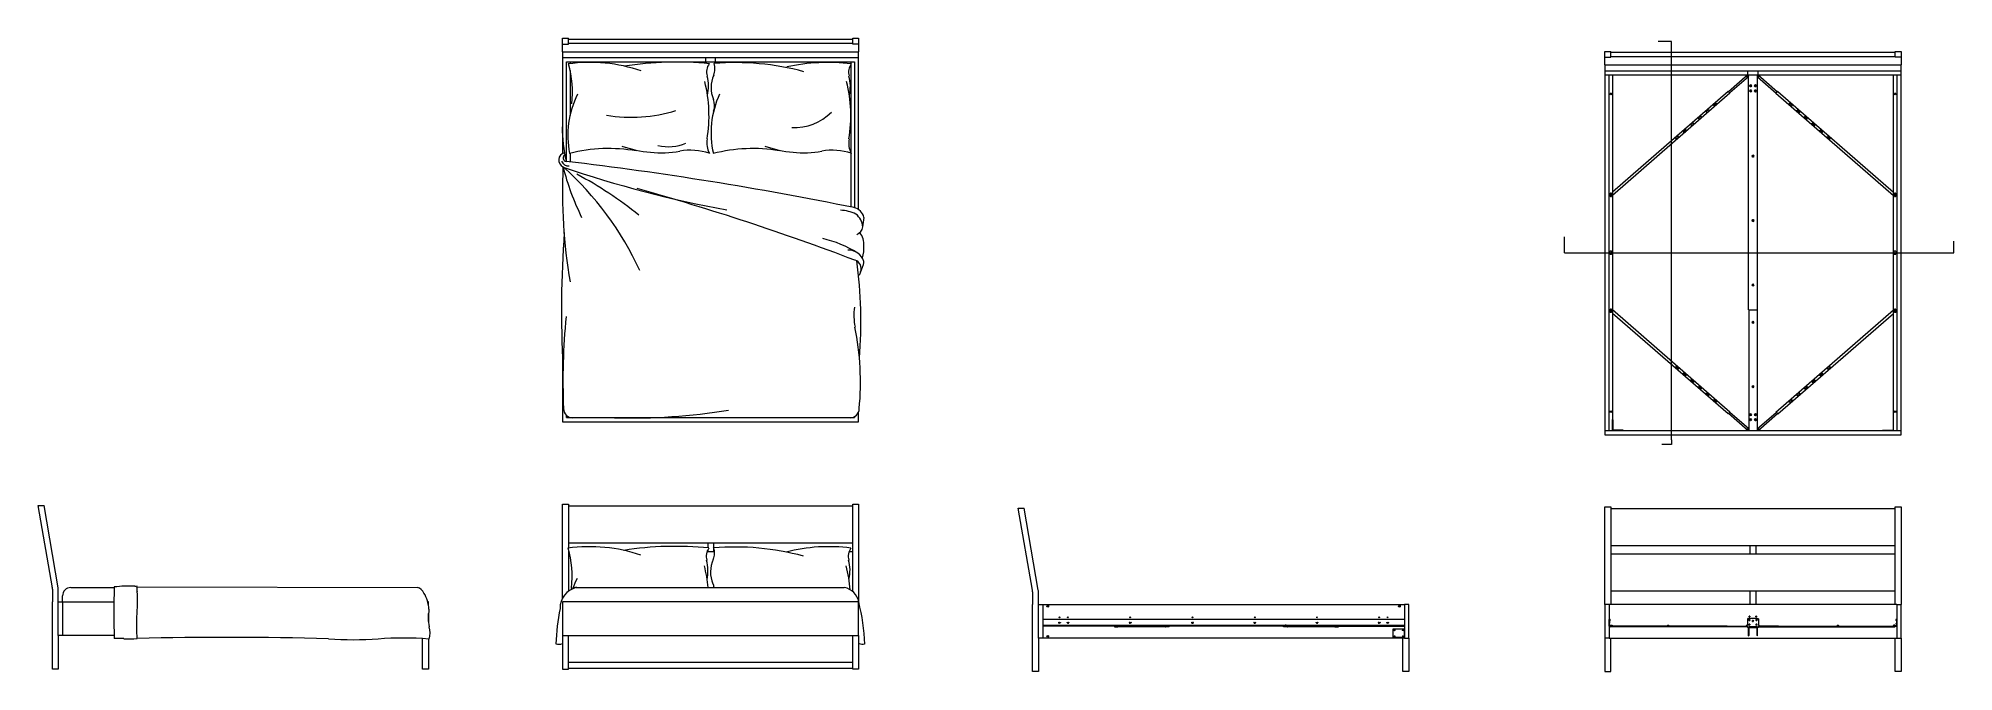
# Model space of a CAD drawing. Header units: millimetres. Extents: x 539 to 1677, y 709 to 1086.
import ezdxf

# ---------------------------------------------------------------- set-up
doc = ezdxf.new("R2010")
doc.units = ezdxf.units.MM
doc.layers.add('IN-FURN-WKSF', color=4, linetype='Continuous')
for name, color, linetype, lineweight in [('linee di sezione', 3, 'Continuous', 18), ('mobili', 7, 'Continuous', 18), ('viti e cerniere', 4, 'Continuous', 13)]:
    doc.layers.add(name, color=color, linetype=linetype, lineweight=lineweight)

msp = doc.modelspace()

# ---------------------------------------------------------------- linework, layer by layer
at = {"layer": 'IN-FURN-WKSF'}
for centre, radius in [((1556.4, 1057.6), 0.5), ((1556.4, 1054.6), 0.5), ((1559.3, 1057.6), 0.5), ((1559.3, 1054.6), 0.5), ((1517.3, 1030.6), 0.5), ((1598.3, 1030.6), 0.5), ((1557.8, 1015.8), 0.5), ((1557.8, 977.5), 0.5), ((1557.8, 939.2), 0.5), ((1557.8, 917), 0.5), ((1517.3, 886.2), 0.5), ((1557.8, 878.7), 0.5), ((1598.3, 886.2), 0.5), ((1556.4, 862.1), 0.5), ((1556.4, 859.1), 0.5), ((1559.3, 862.1), 0.5), ((1559.3, 859.1), 0.5), ((1555.7, 740), 0.3), ((1555.7, 742.1), 0.2), ((1559.7, 742.1), 0.2), ((1559.9, 740), 0.3), ((1555.7, 737.3), 0.3), ((1557.8, 739.4), 0.3), ((1559.9, 737.3), 0.3)]:
    msp.add_circle(centre, radius, dxfattribs=at)
at = {"layer": 'linee di sezione'}
for p, q in [((1509.3, 1084), (1501.4, 1084)), ((1509.3, 847.1), (1509.3, 1084)), ((1445.8, 958.4), (1445.8, 967.8)), ((1445.8, 958.4), (1677.1, 958.4)), ((1677.1, 958.4), (1677.1, 965.2)), ((1509.3, 844.3), (1503.7, 844.3)), ((1509.3, 847.1), (1509.3, 844.3))]:
    msp.add_line(p, q, dxfattribs=at)
at = {"layer": 'mobili'}
for p, q in [((850.3, 1077.9), (850.3, 1085.9)), ((850.3, 1085.9), (853.8, 1085.9)), ((850.3, 1082.4), (853.8, 1082.4)), ((853.8, 1082.4), (853.8, 1085.9)), ((853.8, 1085.4), (1022.8, 1085.4)), ((853.8, 1082.9), (1022.8, 1082.9)), ((1022.8, 1085.9), (1026.3, 1085.9)), ((1022.8, 1082.4), (1022.8, 1085.9)), ((1026.3, 1082.4), (1022.8, 1082.4)), ((1026.3, 1085.9), (1026.3, 1077.9)), ((850.3, 1077.9), (850.3, 1017.3)), ((850.3, 1077.9), (1026.3, 1077.9)), ((850.3, 1074.4), (1026.3, 1074.4)), ((852.8, 1071.9), (1023.8, 1071.9)), ((852.8, 1012.6), (852.8, 1071.9)), ((854.8, 1071.9), (854.8, 1070.7)), ((935.6, 1071.9), (935.6, 1074.4)), ((941.3, 1071.9), (941.3, 1074.4)), ((1021.8, 1070.7), (1021.8, 1071.9)), ((1021.8, 985.5), (1021.8, 1070.5)), ((1023.8, 1071.9), (1023.8, 985.1)), ((1026.3, 1075.9), (1026.3, 1077.9)), ((1026.3, 984), (1026.3, 1075.9)), ((1469.8, 1070.1), (1469.8, 1078.1)), ((1469.8, 1078.1), (1473.3, 1078.1)), ((1469.8, 1074.6), (1473.3, 1074.6)), ((1469.8, 1070.1), (1469.8, 850.1)), ((1469.8, 1070.1), (1645.8, 1070.1)), ((1473.3, 1074.6), (1473.3, 1078.1)), ((1473.3, 1077.6), (1642.3, 1077.6)), ((1473.3, 1075.1), (1642.3, 1075.1)), ((1642.3, 1074.6), (1642.3, 1078.1)), ((1642.3, 1078.1), (1645.8, 1078.1)), ((1645.8, 1074.6), (1642.3, 1074.6)), ((1645.8, 1078.1), (1645.8, 1070.1)), ((1645.8, 1068.1), (1645.8, 1070.1)), ((854.8, 1066.7), (854.8, 1040)), ((1469.8, 1066.6), (1645.8, 1066.6)), ((1469.8, 1064.1), (1645.8, 1064.1)), ((1472.3, 852.6), (1472.3, 1064.1)), ((1474.3, 1064.1), (1474.3, 852.6)), ((1554.8, 1064.1), (1543.3, 1054.1)), ((1555.1, 1063), (1544, 1053.4)), ((1554, 1064.1), (1554, 1063.5)), ((1554.8, 1064.1), (1554.8, 1066.6)), ((1555.1, 924.4), (1555.1, 1064.1)), ((1560.5, 924.4), (1560.5, 1064.1)), ((1560.5, 1063), (1571.6, 1053.3)), ((1560.8, 1064.1), (1560.8, 1066.6)), ((1560.8, 1064.1), (1572.3, 1054.1)), ((1561.5, 1064.1), (1561.5, 1063.5)), ((1641.3, 852.6), (1641.3, 1064.1)), ((1643.3, 1064.1), (1643.3, 852.6)), ((1645.8, 850.1), (1645.8, 1068.1)), ((1543.1, 1054.3), (1474.3, 994.4)), ((1544.1, 1053.2), (1474.3, 992.4)), ((1543.1, 1054.3), (1544.1, 1053.2)), ((1572.5, 1054.3), (1571.4, 1053.2)), ((1571.4, 1053.2), (1641.3, 992.4)), ((1572.5, 1054.3), (1641.3, 994.4)), ((854.8, 1017.5), (854.8, 1012.3)), ((1029.1, 951.2), (1026.7, 944.8)), ((1544.1, 863.6), (1474.3, 924.4)), ((1543.1, 862.5), (1474.3, 922.3)), ((1555.3, 924.4), (1555.1, 924.4)), ((1555.3, 924.4), (1555.3, 852.6)), ((1555.3, 924.4), (1560.3, 924.4)), ((1560.3, 924.4), (1560.3, 852.6)), ((1560.3, 924.4), (1560.5, 924.4)), ((1571.4, 863.6), (1641.3, 924.4)), ((1572.5, 862.5), (1641.3, 922.3)), ((1641.3, 924.4), (1641.3, 923.9)), ((850.3, 898.5), (850.3, 857.9)), ((850.3, 857.9), (1026.3, 857.9)), ((852.8, 860.4), (852.8, 861.6)), ((852.8, 860.4), (1023.8, 860.4)), ((854.8, 860.5), (854.8, 860.4)), ((1023.8, 860.9), (1023.8, 860.4)), ((1026.3, 857.9), (1026.3, 863.7)), ((1543.1, 862.5), (1544.1, 863.6)), ((1554.8, 852.6), (1543.3, 862.7)), ((1555.3, 853.6), (1544, 863.4)), ((1560.3, 853.6), (1571.6, 863.4)), ((1560.8, 852.6), (1572.3, 862.7)), ((1572.5, 862.5), (1571.4, 863.6)), ((1469.8, 852.6), (1645.8, 852.6)), ((1469.8, 850.1), (1645.8, 850.1)), ((1554, 853.3), (1554, 852.6)), ((1561.5, 853.3), (1561.5, 852.6)), ((850.3, 752.9), (850.3, 808.8)), ((850.3, 808.8), (853.8, 808.8)), ((853.8, 808.8), (853.8, 782.7)), ((1022.8, 756.8), (1022.8, 808.8)), ((1022.8, 808.8), (1026.3, 808.8)), ((1026.3, 808.8), (1026.3, 750.8)), ((547.2, 759.2), (538.8, 808)), ((538.8, 808), (542.3, 808)), ((550.7, 759.2), (542.3, 808)), ((853.8, 807.8), (1022.8, 807.8)), ((1129.6, 757.7), (1121.2, 806.5)), ((1121.2, 806.5), (1124.7, 806.5)), ((1133.1, 757.7), (1124.7, 806.5)), ((1469.8, 749.3), (1469.8, 807.3)), ((1469.8, 807.3), (1473.3, 807.3)), ((1473.3, 807.3), (1473.3, 749.3)), ((1473.3, 806.3), (1642.3, 806.3)), ((1642.3, 749.3), (1642.3, 807.3)), ((1642.3, 807.3), (1645.8, 807.3)), ((1645.8, 807.3), (1645.8, 749.3)), ((853.8, 785.8), (1022.8, 785.8)), ((936.6, 785.8), (936.6, 782.9)), ((940.1, 785.8), (940.1, 780.8)), ((853.8, 781.8), (853.8, 757.1)), ((936.3, 780.8), (940.7, 780.8)), ((936.6, 781.4), (936.6, 780.8)), ((1020.6, 780.8), (1022.8, 780.8)), ((1473.3, 784.3), (1642.3, 784.3)), ((1473.3, 779.3), (1642.3, 779.3)), ((1556, 784.3), (1556, 779.3)), ((1559.5, 784.3), (1559.5, 779.3)), ((547.2, 758.3), (547.2, 750.8)), ((550.7, 750.8), (550.7, 758.3)), ((553.2, 750.8), (553.2, 754.3)), ((558.2, 759.3), (583.9, 759.3)), ((597.5, 759.7), (764.2, 759.4)), ((855.5, 759), (856, 758.4)), ((858.5, 759.3), (932.1, 759.3)), ((932.1, 759.3), (1017.8, 759.3)), ((1129.7, 756.8), (1129.7, 749.3)), ((1133.2, 749.3), (1133.2, 756.8)), ((1473.3, 757.3), (1642.3, 757.3)), ((1556, 757.3), (1556, 749.3)), ((1559.5, 757.3), (1559.5, 749.3)), ((547.2, 710.8), (547.2, 750.8)), ((550.7, 750.8), (553.2, 750.8)), ((550.7, 730.8), (550.7, 750.8)), ((553.2, 750.8), (553.2, 730.8)), ((553.2, 750.8), (583.7, 750.8)), ((1129.7, 709.3), (1129.7, 749.3)), ((1135.7, 749.3), (1350.7, 749.3)), ((1351.2, 749.3), (1350.7, 749.3)), ((1350.7, 749.3), (1350.7, 729.3)), ((1469.8, 749.3), (1469.8, 729.3)), ((1472.3, 749.3), (1469.8, 749.3)), ((1472.3, 749.3), (1472.3, 729.3)), ((1643.3, 749.3), (1472.3, 749.3)), ((1643.3, 749.3), (1643.3, 729.3)), ((1643.3, 749.3), (1645.8, 749.3)), ((1645.8, 729.3), (1645.8, 749.3)), ((552.7, 730.8), (550.7, 730.8)), ((550.7, 730.8), (550.7, 710.8)), ((553.2, 730.8), (552.7, 730.8)), ((583.9, 730.8), (553.2, 730.8)), ((850.3, 730.8), (850.3, 710.8)), ((853.8, 710.8), (853.8, 730.8)), ((1022.8, 710.8), (1022.8, 730.8)), ((1026.3, 730.8), (1026.3, 710.8)), ((1133.2, 729.3), (1133.2, 709.3)), ((1350.7, 729.3), (1135.7, 729.3)), ((1350.7, 729.3), (1351.2, 729.3)), ((1469.8, 729.3), (1469.8, 709.3)), ((1472.3, 729.3), (1469.8, 729.3)), ((1472.3, 734.3), (1472.3, 733.8)), ((1472.3, 729.3), (1643.3, 729.3)), ((1473.3, 709.3), (1473.3, 729.3)), ((1642.3, 709.3), (1642.3, 729.3)), ((1643.3, 729.3), (1645.8, 729.3)), ((1645.8, 729.3), (1645.8, 709.3)), ((550.7, 710.8), (547.2, 710.8)), ((850.3, 710.8), (853.8, 710.8)), ((1022.8, 714.8), (853.8, 714.8)), ((853.8, 711.3), (1022.8, 711.3)), ((1026.3, 710.8), (1022.8, 710.8)), ((1133.2, 709.3), (1129.7, 709.3)), ((1469.8, 709.3), (1473.3, 709.3)), ((1645.8, 709.3), (1642.3, 709.3))]:
    msp.add_line(p, q, dxfattribs=at)
for points in [[(1029.5, 979.4), (1028.7, 973.7)], [(770.7, 748.4), (770.7, 750.8), (770.3, 750.8)], [(770.7, 739.1), (770.7, 743.9)], [(850.3, 750.8), (850.3, 730.8), (1026.3, 730.8), (1026.3, 750.8), (850.3, 750.8)], [(1351.2, 729.3), (1353.2, 729.3), (1353.2, 749.3), (1351.2, 749.3)], [(770.7, 728.7), (770.7, 710.8), (767.2, 710.8), (767.2, 729)], [(1353.2, 729.3), (1353.2, 709.3), (1349.7, 709.3), (1349.7, 729.3)]]:
    msp.add_lwpolyline(points, dxfattribs=at)
msp.add_lwpolyline([(1135.2, 729.3), (1133.2, 729.3), (1133.2, 749.3), (1135.7, 749.3), (1135.7, 729.3)], close=True, dxfattribs=at)
for centre, radius, start, end in [((866.8, 978.1), 93.4, 71.0292, 98.0146), ((800.8, 1054.2), 55.5, 352.4611, 17.1991), ((917.9, 873), 198.7, 84.3095, 98.9414), ((944.5, 1065.7), 8.58, 144.3788, 195.1988), ((932.1, 1067.6), 8.84, 335.7877, 21.7124), ((953.1, 915.4), 156, 74.8925, 94.682), ((1008.2, 957), 114.5, 83.1414, 102.4248), ((1028.9, 1065.7), 8.58, 144.3788, 195.1988), ((855, 1039.8), 82.4, 350.3711, 14.26), ((913.4, 1057.2), 23.7, 347.312, 15.1988), ((956.8, 1056.5), 18.2, 155.7877, 202.8808), ((939.3, 1039.8), 82.4, 350.3711, 14.26), ((997.7, 1057.2), 23.7, 347.312, 15.1988), ((908.1, 1028.1), 54.6, 153.3319, 191.2891), ((993.4, 1029.6), 54.8, 155.118, 192.9862), ((931.5, 1045.9), 9.22, 339.0161, 22.8808), ((891.3, 1127.9), 89, 260.432, 287.2702), ((987.8, 1064.3), 31.6, 267.8295, 315.0098), ((925.8, 1031.6), 75.6, 178.7802, 194.5218), ((949.9, 1023.7), 13.8, 170.3711, 206.9649), ((1034.2, 1023.7), 13.8, 170.3711, 206.9649), ((852.6, 1013.5), 4.52, 106.3005, 243.9382), ((853, 1014.8), 2.28, 129.3958, 258.1256), ((877.8, 924.8), 95.5, 80.1438, 104.1009), ((908.8, 1088), 70.2, 250.6572, 279.2501), ((913.2, 1049), 27.6, 257.148, 292.3825), ((926.2, 981.8), 37.5, 72.3598, 99.3926), ((963.4, 927.2), 93.1, 80.3266, 104.5973), ((993.4, 1085.8), 68, 250.3559, 279.3926), ((1010.6, 981.8), 37.5, 72.3598, 99.3926), ((853.9, 1014.5), 4.52, 202.6052, 274.4989), ((1177.5, 995.1), 327.2, 177.4941, 189.5094), ((728.7, 871.8), 183.9, 24.3833, 48.4532), ((1065.9, 1634.4), 661.1, 250.9969, 259.728), ((997.7, 1046.6), 151.7, 194.1894, 206.3096), ((610.1, -1042.9), 2069.8, 78.477, 83.272), ((751.2, 801.9), 229.9, 51.0376, 62.0856), ((492.8, -443.9), 1495.4, 69.1868, 74.408), ((1013.9, 958.1), 25.6, 65.0339, 86.464), ((1022, 977.7), 7.64, 12.8827, 78.3869), ((1017.7, 972.8), 11.1, 4.6849, 50.5984), ((1457.9, 924.8), 608.2, 175.6972, 183.223), ((1023.3, 974.4), 5.5, 290.2052, 352.6613), ((1017.7, 963.1), 11.8, 356.6017, 37.7302), ((989.3, 899.7), 68.9, 58.0112, 76.8651), ((1020.5, 950.6), 9.27, 15.902, 93.8398), ((1023.3, 954), 4.85, 50.1215, 59.2976), ((1005.7, 961.7), 23.8, 344.2384, 1.8494), ((1022.4, 948.8), 5.46, 339.7541, 70.6724), ((766.3, 917.7), 261.4, 355.1753, 7.8765), ((1024, 953.1), 5.46, 339.7541, 360), ((1024, 953.1), 5.46, 339.7541, 360), ((1059.9, 921.3), 36.4, 172.4747, 191.3425), ((1246.9, 882.5), 396.3, 174.5127, 182.4265), ((860.4, 881.3), 167, 354.639, 11.3425), ((856.4, 865.7), 5.46, 180, 270), ((1021.2, 865.7), 5.46, 270, 360), ((891.6, 1208.3), 348.2, 268.3066, 279.4832), ((866.6, 690.2), 93.4, 71.0292, 98.0146), ((800.6, 766.3), 55.5, 352.4611, 17.1991), ((917.6, 585.1), 198.7, 84.3095, 98.9414), ((944.3, 777.8), 8.58, 144.3788, 195.1988), ((913.1, 769.3), 23.7, 347.312, 15.1988), ((956.5, 768.6), 18.2, 155.7877, 202.8808), ((931.9, 779.7), 8.84, 335.7877, 21.7124), ((952.8, 627.4), 156, 74.8925, 94.682), ((1008.5, 682.4), 101.2, 82.5065, 104.4188), ((1028.7, 777.8), 8.58, 144.3788, 195.1988), ((999.5, 769.6), 21.7, 346.2048, 15.8577), ((907.8, 740.2), 54.6, 153.3319, 159.9786), ((854.8, 751.9), 82.4, 5.1279, 14.26), ((939.1, 751.9), 82.4, 4.1596, 14.26), ((542.2, 758.3), 5, 0, 9.6824), ((545.7, 758.3), 5, 0, 9.6824), ((558.2, 754.3), 5, 90, 180), ((1058.2, 744.3), 474.5, 178.1468, 181.8532), ((592.4, 697.4), 62.8, 86.5941, 97.747), ((596.6, 762.8), 2.69, 259.4196, 288.8789), ((517.3, 751.1), 80.5, 353.4481, 4.1961), ((604.9, 758.7), 7.6, 174.0198, 193.0481), ((596.5, 760), 0.989, 328.1121, 14.099), ((761.8, 752.9), 6.95, 26.9519, 69.56), ((751, 745.7), 19.9, 1.9234, 31.3469), ((861.2, 747.3), 12.3, 102.7017, 182.2301), ((858.8, 754.3), 5, 90, 124.6293), ((931.3, 758), 9.22, 8.1224, 22.8808), ((1015.7, 748.6), 10.9, 11.4241, 78.5759), ((1124.7, 756.8), 5, 0, 9.6824), ((1128.2, 756.8), 5, 0, 9.6824), ((737.9, 738.8), 140.8, 178.7323, 184.0083), ((822.7, 741.5), 52, 174.6342, 186.1336), ((976.9, 720.7), 130.6, 168.4724, 177.7838), ((914.7, 721.9), 115.3, 1.9036, 14.4802), ((586.6, 695.9), 33.2, 84.8205, 94.6711), ((593.4, 795.7), 66.9, 266.7998, 273.5669), ((650.7, -1250), 1979.7, 88.2473, 91.5393), ((726.2, 968.4), 240.1, 266.4295, 273.4959), ((755.8, 547.9), 181.4, 85.2197, 94.7438), ((759.9, 732.3), 11.7, 341.9734, 17.9661), ((847.9, 731), 5.47, 253.6165, 295.5696), ((1024, 720.7), 6, 63.8522, 67.809), ((1028.6, 729.2), 3.63, 238.0016, 290.8677)]:
    msp.add_arc(centre, radius, start, end, dxfattribs=at)
at = {"layer": 'viti e cerniere'}
for p, q in [((1554.3, 1063.2), (1554.3, 1063.3)), ((1554.3, 1063.3), (1554.5, 1063.3)), ((1554.5, 1063.2), (1554.3, 1063.2)), ((1554.5, 1063.6), (1554.6, 1063.6)), ((1554.5, 1063.3), (1554.5, 1063.6)), ((1554.5, 1063.3), (1554.6, 1063.2)), ((1554.5, 1063.2), (1554.6, 1063.3)), ((1554.5, 1062.9), (1554.5, 1063.2)), ((1554.6, 1062.9), (1554.5, 1062.9)), ((1554.6, 1063.6), (1554.6, 1063.3)), ((1554.6, 1063.3), (1554.9, 1063.3)), ((1554.6, 1063.2), (1554.6, 1062.9)), ((1554.9, 1063.2), (1554.6, 1063.2)), ((1554.9, 1063.3), (1554.9, 1063.2)), ((1560.7, 1063.2), (1560.7, 1063.3)), ((1560.7, 1063.3), (1560.9, 1063.3)), ((1560.9, 1063.2), (1560.7, 1063.2)), ((1560.9, 1063.6), (1561.1, 1063.6)), ((1560.9, 1063.3), (1560.9, 1063.6)), ((1560.9, 1063.3), (1561.1, 1063.2)), ((1560.9, 1063.2), (1561.1, 1063.3)), ((1560.9, 1062.9), (1560.9, 1063.2)), ((1561.1, 1062.9), (1560.9, 1062.9)), ((1561.1, 1063.6), (1561.1, 1063.3)), ((1561.1, 1063.3), (1561.3, 1063.3)), ((1561.1, 1063.2), (1561.1, 1062.9)), ((1561.3, 1063.2), (1561.1, 1063.2)), ((1561.3, 1063.3), (1561.3, 1063.2)), ((1535.7, 1047.4), (1534.5, 1046.3)), ((1536.2, 1047), (1535.9, 1047.3)), ((1556.1, 1057.5), (1556.1, 1057.7)), ((1556.1, 1057.7), (1556.3, 1057.7)), ((1556.3, 1057.5), (1556.1, 1057.5)), ((1556.3, 1057.9), (1556.4, 1057.9)), ((1556.3, 1057.7), (1556.3, 1057.9)), ((1556.3, 1057.7), (1556.4, 1057.5)), ((1556.3, 1057.5), (1556.4, 1057.7)), ((1556.3, 1057.3), (1556.3, 1057.5)), ((1556.4, 1057.3), (1556.3, 1057.3)), ((1556.4, 1057.9), (1556.4, 1057.7)), ((1556.4, 1057.7), (1556.7, 1057.7)), ((1556.4, 1057.5), (1556.4, 1057.3)), ((1556.7, 1057.5), (1556.4, 1057.5)), ((1556.7, 1057.7), (1556.7, 1057.5)), ((1559, 1057.5), (1559, 1057.7)), ((1559, 1057.7), (1559.2, 1057.7)), ((1559.2, 1057.5), (1559, 1057.5)), ((1559.2, 1057.9), (1559.4, 1057.9)), ((1559.2, 1057.7), (1559.2, 1057.9)), ((1559.2, 1057.7), (1559.4, 1057.5)), ((1559.2, 1057.5), (1559.4, 1057.7)), ((1559.2, 1057.3), (1559.2, 1057.5)), ((1559.4, 1057.3), (1559.2, 1057.3)), ((1559.4, 1057.9), (1559.4, 1057.7)), ((1559.4, 1057.7), (1559.6, 1057.7)), ((1559.4, 1057.5), (1559.4, 1057.3)), ((1559.6, 1057.5), (1559.4, 1057.5)), ((1559.6, 1057.7), (1559.6, 1057.5)), ((1579.3, 1047), (1579.6, 1047.3)), ((1579.9, 1047.3), (1581.1, 1046.2)), ((1526.6, 1039.4), (1525.4, 1038.4)), ((1525.4, 1038.1), (1525.7, 1037.8)), ((1526, 1037.8), (1527.2, 1038.8)), ((1527.2, 1039.1), (1526.9, 1039.4)), ((1531.2, 1043.4), (1529.9, 1042.3)), ((1529.9, 1042.1), (1530.2, 1041.8)), ((1530.5, 1041.7), (1531.7, 1042.8)), ((1531.7, 1043.1), (1531.4, 1043.4)), ((1534.4, 1046), (1534.7, 1045.7)), ((1535, 1045.7), (1536.2, 1046.8)), ((1580.5, 1045.6), (1579.3, 1046.7)), ((1581.1, 1045.9), (1580.8, 1045.6)), ((1583.8, 1043), (1584.1, 1043.3)), ((1585, 1041.7), (1583.8, 1042.7)), ((1584.4, 1043.3), (1585.6, 1042.3)), ((1585.6, 1042), (1585.3, 1041.7)), ((1588.3, 1039), (1588.6, 1039.3)), ((1589.5, 1037.7), (1588.3, 1038.8)), ((1588.9, 1039.4), (1590.1, 1038.3)), ((1590.1, 1038), (1589.8, 1037.7)), ((1513, 1027.7), (1511.8, 1026.6)), ((1511.8, 1026.4), (1512, 1026.1)), ((1512.3, 1026), (1513.5, 1027.1)), ((1513.5, 1027.4), (1513.3, 1027.7)), ((1516.8, 1030.7), (1516.4, 1030.4)), ((1516.4, 1030.2), (1516.7, 1029.9)), ((1517, 1030.6), (1517, 1030.7)), ((1517, 1030.7), (1517.2, 1030.7)), ((1517.2, 1030.6), (1517, 1030.6)), ((1517, 1029.8), (1517.3, 1030.1)), ((1517.6, 1031.5), (1517.2, 1031.1)), ((1517.2, 1030.9), (1517.3, 1030.9)), ((1517.2, 1030.7), (1517.2, 1030.9)), ((1517.2, 1030.7), (1517.3, 1030.6)), ((1517.2, 1030.6), (1517.3, 1030.7)), ((1517.2, 1030.3), (1517.2, 1030.6)), ((1517.3, 1030.3), (1517.2, 1030.3)), ((1517.3, 1030.9), (1517.3, 1030.7)), ((1517.3, 1030.7), (1517.6, 1030.7)), ((1517.3, 1030.6), (1517.3, 1030.3)), ((1517.6, 1030.6), (1517.3, 1030.6)), ((1517.6, 1030.7), (1517.6, 1030.6)), ((1517.8, 1030.5), (1518.2, 1030.9)), ((1518.2, 1031.2), (1517.9, 1031.5)), ((1522.1, 1035.5), (1520.9, 1034.4)), ((1520.9, 1034.1), (1521.2, 1033.8)), ((1521.5, 1033.8), (1522.7, 1034.9)), ((1522.7, 1035.1), (1522.4, 1035.4)), ((1592.8, 1035.1), (1593.1, 1035.4)), ((1594.1, 1033.7), (1592.9, 1034.8)), ((1593.4, 1035.4), (1594.6, 1034.3)), ((1594.6, 1034.1), (1594.3, 1033.8)), ((1597.3, 1031.1), (1597.6, 1031.4)), ((1597.8, 1030.5), (1597.4, 1030.8)), ((1597.9, 1031.4), (1598.3, 1031.1)), ((1597.9, 1030.5), (1597.9, 1030.6)), ((1597.9, 1030.6), (1598.2, 1030.6)), ((1598.2, 1030.5), (1597.9, 1030.5)), ((1598.2, 1030.9), (1598.3, 1030.9)), ((1598.2, 1030.6), (1598.2, 1030.9)), ((1598.2, 1030.6), (1598.3, 1030.5)), ((1598.2, 1030.5), (1598.3, 1030.6)), ((1598.2, 1030.2), (1598.2, 1030.5)), ((1598.3, 1030.2), (1598.2, 1030.2)), ((1598.6, 1029.8), (1598.2, 1030.1)), ((1598.3, 1030.9), (1598.3, 1030.6)), ((1598.3, 1030.6), (1598.6, 1030.6)), ((1598.3, 1030.5), (1598.3, 1030.2)), ((1598.6, 1030.5), (1598.3, 1030.5)), ((1598.6, 1030.6), (1598.6, 1030.5)), ((1598.7, 1030.7), (1599.1, 1030.4)), ((1599.1, 1030.1), (1598.8, 1029.8)), ((1601.8, 1027.1), (1602.1, 1027.5)), ((1603.1, 1025.8), (1601.9, 1026.9)), ((1602.4, 1027.5), (1603.6, 1026.4)), ((1603.6, 1026.1), (1603.3, 1025.8)), ((1472.9, 993.2), (1472.9, 993.6)), ((1472.9, 992), (1472.9, 992.5)), ((1473, 992.8), (1473, 992.9)), ((1473, 992.9), (1473.2, 992.9)), ((1473.2, 992.8), (1473, 992.8)), ((1473.1, 993.8), (1473.5, 993.8)), ((1473.5, 991.8), (1473.1, 991.8)), ((1473.2, 993.2), (1473.4, 993.2)), ((1473.2, 992.9), (1473.2, 993.2)), ((1473.2, 992.9), (1473.4, 992.8)), ((1473.2, 992.8), (1473.4, 992.9)), ((1473.2, 992.5), (1473.2, 992.8)), ((1473.4, 992.5), (1473.2, 992.5)), ((1473.4, 993.2), (1473.4, 992.9)), ((1473.4, 992.9), (1473.6, 992.9)), ((1473.4, 992.8), (1473.4, 992.5)), ((1473.6, 992.8), (1473.4, 992.8)), ((1473.6, 992.9), (1473.6, 992.8)), ((1473.7, 993.6), (1473.7, 993.1)), ((1473.7, 992.6), (1473.7, 992)), ((1641.9, 993.1), (1641.9, 993.6)), ((1641.9, 992), (1641.9, 992.5)), ((1642, 992.8), (1642, 992.9)), ((1642, 992.9), (1642.2, 992.9)), ((1642.2, 992.8), (1642, 992.8)), ((1642.1, 993.8), (1642.5, 993.8)), ((1642.5, 991.8), (1642.1, 991.8)), ((1642.2, 993.1), (1642.4, 993.1)), ((1642.2, 992.9), (1642.2, 993.1)), ((1642.2, 992.9), (1642.4, 992.8)), ((1642.2, 992.8), (1642.4, 992.9)), ((1642.2, 992.5), (1642.2, 992.8)), ((1642.4, 992.5), (1642.2, 992.5)), ((1642.4, 993.1), (1642.4, 992.9)), ((1642.4, 992.9), (1642.6, 992.9)), ((1642.4, 992.8), (1642.4, 992.5)), ((1642.6, 992.8), (1642.4, 992.8)), ((1642.6, 992.9), (1642.6, 992.8)), ((1642.7, 993.6), (1642.7, 993.1)), ((1642.7, 992.5), (1642.7, 992)), ((1472.9, 957.6), (1472.9, 959.2)), ((1473.1, 959.4), (1473.5, 959.4)), ((1473.5, 957.4), (1473.1, 957.4)), ((1473.7, 959.2), (1473.7, 957.6)), ((1641.8, 957.6), (1641.8, 959.2)), ((1642, 959.4), (1642.4, 959.4)), ((1642.4, 957.4), (1642, 957.4)), ((1642.6, 959.2), (1642.6, 957.6)), ((1472.9, 924.3), (1472.9, 924.7)), ((1472.9, 923.1), (1472.9, 923.6)), ((1473, 923.9), (1473, 924)), ((1473, 924), (1473.2, 924)), ((1473.2, 923.9), (1473, 923.9)), ((1473.1, 924.9), (1473.5, 924.9)), ((1473.5, 922.9), (1473.1, 922.9)), ((1473.2, 924.3), (1473.4, 924.3)), ((1473.2, 924), (1473.2, 924.3)), ((1473.2, 924), (1473.4, 923.9)), ((1473.2, 923.9), (1473.4, 924)), ((1473.2, 923.6), (1473.2, 923.9)), ((1473.4, 923.6), (1473.2, 923.6)), ((1473.4, 924.3), (1473.4, 924)), ((1473.4, 924), (1473.6, 924)), ((1473.4, 923.9), (1473.4, 923.6)), ((1473.6, 923.9), (1473.4, 923.9)), ((1473.6, 924), (1473.6, 923.9)), ((1473.7, 924.7), (1473.7, 924.2)), ((1473.7, 923.7), (1473.7, 923.1)), ((1641.9, 924.2), (1641.9, 924.7)), ((1641.9, 923.1), (1641.9, 923.6)), ((1642, 923.9), (1642, 924)), ((1642, 924), (1642.2, 924)), ((1642.2, 923.9), (1642, 923.9)), ((1642.1, 924.9), (1642.5, 924.9)), ((1642.5, 922.9), (1642.1, 922.9)), ((1642.2, 924.3), (1642.4, 924.3)), ((1642.2, 924), (1642.2, 924.3)), ((1642.2, 924), (1642.4, 923.9)), ((1642.2, 923.9), (1642.4, 924)), ((1642.2, 923.6), (1642.2, 923.9)), ((1642.4, 923.6), (1642.2, 923.6)), ((1642.4, 924.3), (1642.4, 924)), ((1642.4, 924), (1642.6, 924)), ((1642.4, 923.9), (1642.4, 923.6)), ((1642.6, 923.9), (1642.4, 923.9)), ((1642.6, 924), (1642.6, 923.9)), ((1642.7, 924.7), (1642.7, 924.2)), ((1642.7, 923.6), (1642.7, 923.1)), ((1511.9, 890.6), (1512.2, 890.9)), ((1513.1, 889.3), (1511.9, 890.3)), ((1512.5, 890.9), (1513.7, 889.9)), ((1513.7, 889.6), (1513.4, 889.3)), ((1603.1, 890.9), (1601.9, 889.8)), ((1601.9, 889.6), (1602.2, 889.3)), ((1602.4, 889.2), (1603.6, 890.3)), ((1603.7, 890.6), (1603.4, 890.9)), ((1516.4, 886.6), (1516.7, 886.9)), ((1516.8, 886), (1516.4, 886.4)), ((1517, 887), (1517.3, 886.7)), ((1517, 886.1), (1517, 886.2)), ((1517, 886.2), (1517.2, 886.2)), ((1517.2, 886.1), (1517, 886.1)), ((1517.2, 886.5), (1517.4, 886.5)), ((1517.2, 886.2), (1517.2, 886.5)), ((1517.2, 886.2), (1517.4, 886.1)), ((1517.2, 886.1), (1517.4, 886.2)), ((1517.2, 885.8), (1517.2, 886.1)), ((1517.4, 885.8), (1517.2, 885.8)), ((1517.6, 885.3), (1517.2, 885.7)), ((1517.4, 886.5), (1517.4, 886.2)), ((1517.4, 886.2), (1517.6, 886.2)), ((1517.4, 886.1), (1517.4, 885.8)), ((1517.6, 886.1), (1517.4, 886.1)), ((1517.6, 886.2), (1517.6, 886.1)), ((1517.8, 886.3), (1518.2, 885.9)), ((1518.2, 885.6), (1517.9, 885.3)), ((1520.9, 882.7), (1521.2, 883)), ((1522.2, 881.3), (1520.9, 882.4)), ((1521.5, 883), (1522.7, 881.9)), ((1522.7, 881.6), (1522.4, 881.3)), ((1525.4, 878.7), (1525.7, 879)), ((1526.7, 877.4), (1525.5, 878.4)), ((1526, 879), (1527.2, 878)), ((1527.2, 877.7), (1526.9, 877.4)), ((1589.6, 879), (1588.4, 878)), ((1588.4, 877.7), (1588.6, 877.4)), ((1588.9, 877.4), (1590.1, 878.4)), ((1590.1, 878.7), (1589.9, 879)), ((1594.1, 883), (1592.9, 881.9)), ((1592.9, 881.6), (1593.1, 881.3)), ((1593.4, 881.3), (1594.6, 882.4)), ((1594.6, 882.7), (1594.4, 883)), ((1597.8, 886.2), (1597.4, 885.9)), ((1597.4, 885.6), (1597.7, 885.3)), ((1597.9, 885.3), (1598.4, 885.7)), ((1598, 886.1), (1598, 886.2)), ((1598, 886.2), (1598.2, 886.2)), ((1598.2, 886.1), (1598, 886.1)), ((1598.2, 886.5), (1598.4, 886.5)), ((1598.2, 886.2), (1598.2, 886.5)), ((1598.2, 886.2), (1598.4, 886.1)), ((1598.2, 886.1), (1598.4, 886.2)), ((1598.2, 885.8), (1598.2, 886.1)), ((1598.4, 885.8), (1598.2, 885.8)), ((1598.6, 886.9), (1598.3, 886.7)), ((1598.4, 886.5), (1598.4, 886.2)), ((1598.4, 886.2), (1598.6, 886.2)), ((1598.4, 886.1), (1598.4, 885.8)), ((1598.6, 886.1), (1598.4, 886.1)), ((1598.6, 886.2), (1598.6, 886.1)), ((1598.8, 886), (1599.1, 886.3)), ((1599.2, 886.6), (1598.9, 886.9)), ((1529.9, 874.7), (1530.2, 875)), ((1531.2, 873.4), (1530, 874.5)), ((1530.5, 875.1), (1531.7, 874)), ((1531.7, 873.7), (1531.4, 873.4)), ((1534.4, 870.8), (1534.7, 871.1)), ((1535.7, 869.4), (1534.5, 870.5)), ((1535, 871.1), (1536.2, 870)), ((1536.2, 869.8), (1535.9, 869.5)), ((1580.6, 871.1), (1579.4, 870)), ((1579.4, 869.8), (1579.6, 869.5)), ((1579.9, 869.4), (1581.1, 870.5)), ((1581.1, 870.8), (1580.9, 871.1)), ((1585.1, 875.1), (1583.9, 874)), ((1583.9, 873.7), (1584.1, 873.4)), ((1584.4, 873.4), (1585.6, 874.5)), ((1585.6, 874.7), (1585.4, 875)), ((1474.3, 852.8), (1474.3, 859.1)), ((1474.3, 859.1), (1474.3, 859.1)), ((1474.5, 859), (1474.5, 853)), ((1554.6, 853.7), (1554.8, 853.7)), ((1554.6, 853.5), (1554.6, 853.7)), ((1554.8, 853.7), (1554.8, 853.5)), ((1556.1, 859), (1556.1, 859.1)), ((1556.1, 859.1), (1556.3, 859.1)), ((1556.3, 859), (1556.1, 859)), ((1556.3, 859.4), (1556.4, 859.4)), ((1556.3, 859.1), (1556.3, 859.4)), ((1556.3, 859.1), (1556.4, 859)), ((1556.3, 859), (1556.4, 859.1)), ((1556.3, 858.7), (1556.3, 859)), ((1556.4, 858.7), (1556.3, 858.7)), ((1556.4, 859.4), (1556.4, 859.1)), ((1556.4, 859.1), (1556.7, 859.1)), ((1556.4, 859), (1556.4, 858.7)), ((1556.7, 859), (1556.4, 859)), ((1556.7, 859.1), (1556.7, 859)), ((1559, 859), (1559, 859.1)), ((1559, 859.1), (1559.2, 859.1)), ((1559.2, 859), (1559, 859)), ((1559.2, 859.4), (1559.4, 859.4)), ((1559.2, 859.1), (1559.2, 859.4)), ((1559.2, 859.1), (1559.4, 859)), ((1559.2, 859), (1559.4, 859.1)), ((1559.2, 858.7), (1559.2, 859)), ((1559.4, 858.7), (1559.2, 858.7)), ((1559.4, 859.4), (1559.4, 859.1)), ((1559.4, 859.1), (1559.6, 859.1)), ((1559.4, 859), (1559.4, 858.7)), ((1559.6, 859), (1559.4, 859)), ((1559.6, 859.1), (1559.6, 859)), ((1560.8, 853.7), (1560.9, 853.7)), ((1560.8, 853.5), (1560.8, 853.7)), ((1560.9, 853.7), (1560.9, 853.5)), ((1641.1, 859), (1641.1, 853)), ((1641.3, 859.1), (1641.2, 859.1)), ((1641.3, 852.8), (1641.3, 859.1)), ((1474.4, 852.6), (1480.8, 852.6)), ((1480.6, 852.8), (1474.6, 852.8)), ((1480.8, 852.6), (1480.8, 852.7)), ((1554.4, 853.3), (1554.4, 853.5)), ((1554.4, 853.5), (1554.6, 853.5)), ((1554.6, 853.3), (1554.4, 853.3)), ((1554.6, 853.5), (1554.8, 853.3)), ((1554.6, 853.3), (1554.8, 853.5)), ((1554.6, 853.1), (1554.6, 853.3)), ((1554.8, 853.1), (1554.6, 853.1)), ((1554.8, 853.5), (1555, 853.5)), ((1554.8, 853.3), (1554.8, 853.1)), ((1555, 853.3), (1554.8, 853.3)), ((1555, 853.5), (1555, 853.3)), ((1560.5, 853.3), (1560.5, 853.5)), ((1560.5, 853.5), (1560.8, 853.5)), ((1560.8, 853.3), (1560.5, 853.3)), ((1560.8, 853.5), (1560.9, 853.3)), ((1560.8, 853.3), (1560.9, 853.5)), ((1560.8, 853.1), (1560.8, 853.3)), ((1560.9, 853.1), (1560.8, 853.1)), ((1560.9, 853.5), (1561.2, 853.5)), ((1560.9, 853.3), (1560.9, 853.1)), ((1561.2, 853.3), (1560.9, 853.3)), ((1561.2, 853.5), (1561.2, 853.3)), ((1634.8, 852.6), (1634.8, 852.7)), ((1641.1, 852.6), (1634.8, 852.6)), ((1635, 852.8), (1640.9, 852.8)), ((1350.7, 740.3), (1135.7, 740.3)), ((1472.3, 736.3), (1472.3, 740.3)), ((1472.3, 740.3), (1472.5, 740.3)), ((1472.5, 740.3), (1472.8, 740.3)), ((1473, 740.1), (1473, 740)), ((1554.5, 740.6), (1554.5, 736.8)), ((1555.3, 740.8), (1554.7, 740.8)), ((1560.3, 740.8), (1555.3, 740.8)), ((1555.5, 740), (1555.5, 740.1)), ((1555.5, 740.1), (1555.6, 740.1)), ((1555.6, 740), (1555.5, 740)), ((1555.6, 740.2), (1555.7, 740.2)), ((1555.6, 740.1), (1555.6, 740.2)), ((1555.6, 740.1), (1555.7, 740)), ((1555.6, 740), (1555.7, 740.1)), ((1555.6, 739.8), (1555.6, 740)), ((1555.7, 740.2), (1555.7, 740.1)), ((1555.7, 740.1), (1555.9, 740.1)), ((1555.7, 740), (1555.7, 739.8)), ((1555.9, 740), (1555.7, 740)), ((1555.9, 740.1), (1555.9, 740)), ((1559.7, 740), (1559.7, 740.1)), ((1559.7, 740.1), (1559.9, 740.1)), ((1559.9, 740), (1559.7, 740)), ((1559.9, 740.2), (1560, 740.2)), ((1559.9, 740.1), (1559.9, 740.2)), ((1559.9, 740.1), (1560, 740)), ((1559.9, 740), (1560, 740.1)), ((1559.9, 739.8), (1559.9, 740)), ((1560, 740.2), (1560, 740.1)), ((1560, 740.1), (1560.1, 740.1)), ((1560, 740), (1560, 739.8)), ((1560.1, 740), (1560, 740)), ((1560.1, 740.1), (1560.1, 740)), ((1560.3, 740.8), (1560.9, 740.8)), ((1561, 740.6), (1561, 736.8)), ((1642.6, 740.1), (1642.6, 740)), ((1643.1, 740.3), (1642.8, 740.3)), ((1643.3, 740.3), (1643.1, 740.3)), ((1643.3, 736.3), (1643.3, 740.3)), ((1350.7, 736.8), (1135.7, 736.8)), ((1178.4, 736.3), (1135.7, 736.3)), ((1145.1, 738.5), (1145.1, 738.4)), ((1145.2, 738.6), (1145.5, 738.6)), ((1145.2, 738.2), (1145.5, 738.2)), ((1145.4, 738.4), (1145.4, 738.5)), ((1145.4, 738.5), (1145.6, 738.5)), ((1145.6, 738.4), (1145.4, 738.4)), ((1145.6, 738.5), (1145.6, 738.6)), ((1145.6, 738.6), (1145.7, 738.6)), ((1145.7, 738.4), (1145.6, 738.5)), ((1145.7, 738.5), (1145.6, 738.4)), ((1145.6, 738.2), (1145.6, 738.4)), ((1145.7, 738.2), (1145.6, 738.2)), ((1145.7, 738.6), (1145.7, 738.5)), ((1145.7, 738.5), (1145.9, 738.5)), ((1145.7, 738.4), (1145.7, 738.2)), ((1145.9, 738.4), (1145.7, 738.4)), ((1145.8, 738.6), (1146, 738.6)), ((1145.8, 738.2), (1146, 738.2)), ((1145.9, 738.5), (1145.9, 738.4)), ((1146.2, 738.5), (1146.2, 738.4)), ((1150.1, 738.5), (1150.1, 738.4)), ((1150.3, 738.6), (1150.5, 738.6)), ((1150.3, 738.2), (1150.5, 738.2)), ((1150.4, 738.4), (1150.4, 738.5)), ((1150.4, 738.5), (1150.6, 738.5)), ((1150.6, 738.4), (1150.4, 738.4)), ((1150.6, 738.5), (1150.6, 738.6)), ((1150.6, 738.6), (1150.7, 738.6)), ((1150.7, 738.4), (1150.6, 738.5)), ((1150.7, 738.5), (1150.6, 738.4)), ((1150.6, 738.2), (1150.6, 738.4)), ((1150.7, 738.2), (1150.6, 738.2)), ((1150.7, 738.6), (1150.7, 738.5)), ((1150.7, 738.5), (1150.9, 738.5)), ((1150.7, 738.4), (1150.7, 738.2)), ((1150.9, 738.4), (1150.7, 738.4)), ((1150.8, 738.6), (1151.1, 738.6)), ((1150.8, 738.2), (1151.1, 738.2)), ((1150.9, 738.5), (1150.9, 738.4)), ((1151.2, 738.5), (1151.2, 738.4)), ((1208.7, 736.4), (1180.4, 736.4)), ((1208.7, 735.9), (1180.4, 735.9)), ((1187.1, 738.5), (1187.1, 738.4)), ((1187.3, 738.6), (1187.5, 738.6)), ((1187.3, 738.2), (1187.5, 738.2)), ((1187.4, 738.4), (1187.4, 738.5)), ((1187.4, 738.5), (1187.6, 738.5)), ((1187.6, 738.4), (1187.4, 738.4)), ((1187.6, 738.5), (1187.6, 738.6)), ((1187.6, 738.6), (1187.7, 738.6)), ((1187.7, 738.4), (1187.6, 738.5)), ((1187.7, 738.5), (1187.6, 738.4)), ((1187.6, 738.2), (1187.6, 738.4)), ((1187.7, 738.2), (1187.6, 738.2)), ((1187.7, 738.6), (1187.7, 738.5)), ((1187.7, 738.5), (1187.9, 738.5)), ((1187.7, 738.4), (1187.7, 738.2)), ((1187.9, 738.4), (1187.7, 738.4)), ((1187.8, 738.6), (1188.1, 738.6)), ((1187.8, 738.2), (1188.1, 738.2)), ((1187.9, 738.5), (1187.9, 738.4)), ((1188.2, 738.5), (1188.2, 738.4)), ((1278.9, 736.3), (1208.9, 736.3)), ((1210.9, 736.3), (1208.9, 736.3)), ((1208.9, 736.1), (1208.9, 736.2)), ((1210.9, 736), (1208.9, 736)), ((1209.5, 736.8), (1209.5, 736.8)), ((1209.5, 736.8), (1209.5, 736.8)), ((1209.7, 737), (1210, 737)), ((1209.7, 737), (1210, 737)), ((1210.1, 736.8), (1210.1, 736.8)), ((1210.1, 736.8), (1210.1, 736.8)), ((1210.9, 736), (1210.9, 736.3)), ((1224.1, 738.5), (1224.1, 738.4)), ((1224.3, 738.6), (1224.5, 738.6)), ((1224.3, 738.2), (1224.5, 738.2)), ((1224.4, 738.4), (1224.4, 738.5)), ((1224.4, 738.5), (1224.6, 738.5)), ((1224.6, 738.4), (1224.4, 738.4)), ((1224.6, 738.5), (1224.6, 738.6)), ((1224.6, 738.6), (1224.7, 738.6)), ((1224.7, 738.4), (1224.6, 738.5)), ((1224.7, 738.5), (1224.6, 738.4)), ((1224.6, 738.2), (1224.6, 738.4)), ((1224.7, 738.2), (1224.6, 738.2)), ((1224.7, 738.6), (1224.7, 738.5)), ((1224.7, 738.5), (1224.9, 738.5)), ((1224.7, 738.4), (1224.7, 738.2)), ((1224.9, 738.4), (1224.7, 738.4)), ((1224.8, 738.6), (1225.1, 738.6)), ((1224.8, 738.2), (1225.1, 738.2)), ((1224.9, 738.5), (1224.9, 738.4)), ((1225.2, 738.5), (1225.2, 738.4)), ((1261.1, 738.5), (1261.1, 738.4)), ((1261.3, 738.6), (1261.5, 738.6)), ((1261.3, 738.2), (1261.5, 738.2)), ((1261.4, 738.4), (1261.4, 738.5)), ((1261.4, 738.5), (1261.6, 738.5)), ((1261.6, 738.4), (1261.4, 738.4)), ((1261.6, 738.5), (1261.6, 738.6)), ((1261.6, 738.6), (1261.7, 738.6)), ((1261.7, 738.4), (1261.6, 738.5)), ((1261.7, 738.5), (1261.6, 738.4)), ((1261.6, 738.2), (1261.6, 738.4)), ((1261.7, 738.2), (1261.6, 738.2)), ((1261.7, 738.6), (1261.7, 738.5)), ((1261.7, 738.5), (1261.9, 738.5)), ((1261.7, 738.4), (1261.7, 738.2)), ((1261.9, 738.4), (1261.7, 738.4)), ((1261.8, 738.6), (1262.1, 738.6)), ((1261.8, 738.2), (1262.1, 738.2)), ((1261.9, 738.5), (1261.9, 738.4)), ((1262.2, 738.5), (1262.2, 738.4)), ((1280.9, 736.3), (1278.9, 736.3)), ((1278.9, 736), (1278.9, 736.3)), ((1280.9, 736), (1278.9, 736)), ((1279.7, 736.8), (1279.7, 736.8)), ((1279.9, 737), (1280.2, 737)), ((1280.3, 736.8), (1280.3, 736.8)), ((1280.9, 736.3), (1281, 736.3)), ((1280.9, 736.1), (1280.9, 736.2)), ((1309.3, 736.4), (1281.1, 736.4)), ((1309.3, 735.9), (1281.1, 735.9)), ((1298.1, 738.5), (1298.1, 738.4)), ((1298.3, 738.6), (1298.5, 738.6)), ((1298.3, 738.2), (1298.5, 738.2)), ((1298.4, 738.4), (1298.4, 738.5)), ((1298.4, 738.5), (1298.6, 738.5)), ((1298.6, 738.4), (1298.4, 738.4)), ((1298.6, 738.5), (1298.6, 738.6)), ((1298.6, 738.6), (1298.7, 738.6)), ((1298.7, 738.4), (1298.6, 738.5)), ((1298.7, 738.5), (1298.6, 738.4)), ((1298.6, 738.2), (1298.6, 738.4)), ((1298.7, 738.2), (1298.6, 738.2)), ((1298.7, 738.6), (1298.7, 738.5)), ((1298.7, 738.5), (1298.9, 738.5)), ((1298.7, 738.4), (1298.7, 738.2)), ((1298.9, 738.4), (1298.7, 738.4)), ((1298.8, 738.6), (1299.1, 738.6)), ((1298.8, 738.2), (1299.1, 738.2)), ((1298.9, 738.5), (1298.9, 738.4)), ((1299.2, 738.5), (1299.2, 738.4)), ((1311.4, 736.3), (1350.7, 736.3)), ((1335.1, 738.5), (1335.1, 738.4)), ((1335.3, 738.6), (1335.5, 738.6)), ((1335.3, 738.2), (1335.5, 738.2)), ((1335.4, 738.4), (1335.4, 738.5)), ((1335.4, 738.5), (1335.6, 738.5)), ((1335.6, 738.4), (1335.4, 738.4)), ((1335.6, 738.5), (1335.6, 738.6)), ((1335.6, 738.6), (1335.7, 738.6)), ((1335.7, 738.4), (1335.6, 738.5)), ((1335.7, 738.5), (1335.6, 738.4)), ((1335.6, 738.2), (1335.6, 738.4)), ((1335.7, 738.2), (1335.6, 738.2)), ((1335.7, 738.6), (1335.7, 738.5)), ((1335.7, 738.5), (1335.9, 738.5)), ((1335.7, 738.4), (1335.7, 738.2)), ((1335.9, 738.4), (1335.7, 738.4)), ((1335.8, 738.6), (1336.1, 738.6)), ((1335.8, 738.2), (1336.1, 738.2)), ((1335.9, 738.5), (1335.9, 738.4)), ((1336.2, 738.5), (1336.2, 738.4)), ((1340.1, 738.5), (1340.1, 738.4)), ((1340.3, 738.6), (1340.5, 738.6)), ((1340.3, 738.2), (1340.5, 738.2)), ((1340.4, 738.4), (1340.4, 738.5)), ((1340.4, 738.5), (1340.6, 738.5)), ((1340.6, 738.4), (1340.4, 738.4)), ((1340.6, 738.5), (1340.6, 738.6)), ((1340.6, 738.6), (1340.7, 738.6)), ((1340.7, 738.4), (1340.6, 738.5)), ((1340.7, 738.5), (1340.6, 738.4)), ((1340.6, 738.2), (1340.6, 738.4)), ((1340.7, 738.2), (1340.6, 738.2)), ((1340.7, 738.6), (1340.7, 738.5)), ((1340.7, 738.5), (1340.9, 738.5)), ((1340.7, 738.4), (1340.7, 738.2)), ((1340.9, 738.4), (1340.7, 738.4)), ((1340.8, 738.6), (1341.1, 738.6)), ((1340.8, 738.2), (1341.1, 738.2)), ((1340.9, 738.5), (1340.9, 738.4)), ((1341.2, 738.5), (1341.2, 738.4)), ((1344, 729.5), (1344, 734.7)), ((1344.6, 733.8), (1344.6, 733.9)), ((1344.6, 733.9), (1344.8, 733.9)), ((1344.8, 733.8), (1344.6, 733.8)), ((1344.6, 730.3), (1344.6, 730.4)), ((1344.6, 730.4), (1344.8, 730.4)), ((1344.8, 730.3), (1344.6, 730.3)), ((1344.8, 733.9), (1344.8, 734.1)), ((1344.8, 734.1), (1344.9, 734.1)), ((1344.9, 733.8), (1344.8, 733.9)), ((1344.9, 733.9), (1344.8, 733.8)), ((1344.8, 733.7), (1344.8, 733.8)), ((1344.9, 733.7), (1344.8, 733.7)), ((1344.8, 730.4), (1344.8, 730.5)), ((1344.8, 730.5), (1344.9, 730.5)), ((1344.9, 730.3), (1344.8, 730.4)), ((1344.9, 730.4), (1344.8, 730.3)), ((1344.8, 730.1), (1344.8, 730.3)), ((1344.9, 730.1), (1344.8, 730.1)), ((1344.9, 734.1), (1344.9, 733.9)), ((1344.9, 733.9), (1345, 733.9)), ((1344.9, 733.8), (1344.9, 733.7)), ((1345, 733.8), (1344.9, 733.8)), ((1344.9, 730.5), (1344.9, 730.4)), ((1344.9, 730.4), (1345, 730.4)), ((1344.9, 730.3), (1344.9, 730.1)), ((1345, 730.3), (1344.9, 730.3)), ((1345, 733.9), (1345, 733.8)), ((1345, 730.4), (1345, 730.3)), ((1349.6, 733.8), (1349.6, 733.9)), ((1349.6, 733.9), (1349.8, 733.9)), ((1349.8, 733.8), (1349.6, 733.8)), ((1349.6, 730.3), (1349.6, 730.4)), ((1349.6, 730.4), (1349.8, 730.4)), ((1349.8, 730.3), (1349.6, 730.3)), ((1349.8, 733.9), (1349.8, 734.1)), ((1349.8, 734.1), (1349.9, 734.1)), ((1349.9, 733.8), (1349.8, 733.9)), ((1349.9, 733.9), (1349.8, 733.8)), ((1349.8, 733.7), (1349.8, 733.8)), ((1349.9, 733.7), (1349.8, 733.7)), ((1349.8, 730.4), (1349.8, 730.5)), ((1349.8, 730.5), (1349.9, 730.5)), ((1349.9, 730.3), (1349.8, 730.4)), ((1349.9, 730.4), (1349.8, 730.3)), ((1349.8, 730.1), (1349.8, 730.3)), ((1349.9, 730.1), (1349.8, 730.1)), ((1349.9, 734.1), (1349.9, 733.9)), ((1349.9, 733.9), (1350, 733.9)), ((1349.9, 733.8), (1349.9, 733.7)), ((1350, 733.8), (1349.9, 733.8)), ((1349.9, 730.5), (1349.9, 730.4)), ((1349.9, 730.4), (1350, 730.4)), ((1349.9, 730.3), (1349.9, 730.1)), ((1350, 730.3), (1349.9, 730.3)), ((1350, 733.9), (1350, 733.8)), ((1350, 730.4), (1350, 730.3)), ((1350.5, 734.7), (1350.5, 729.5)), ((1474.6, 736.3), (1472.3, 736.3)), ((1474.6, 736.3), (1472.3, 736.3)), ((1472.3, 736.3), (1473.4, 736)), ((1472.5, 739.6), (1472.5, 738.4)), ((1472.8, 739.8), (1472.6, 739.8)), ((1474.6, 736), (1473.4, 736)), ((1473.5, 736.8), (1473.5, 736.8)), ((1473.6, 737), (1473.9, 737)), ((1474.1, 736.8), (1474.1, 736.8)), ((1542.4, 736.4), (1474.6, 736.4)), ((1474.6, 735.9), (1474.6, 736.4)), ((1542.4, 735.9), (1474.6, 735.9)), ((1506.9, 736.4), (1506.9, 736.6)), ((1507.1, 736.9), (1507.6, 736.9)), ((1507.9, 736.6), (1507.9, 736.4)), ((1542.5, 736), (1542.5, 736.3)), ((1542.5, 736.3), (1553.8, 736.3)), ((1542.5, 736.3), (1542.5, 736.3)), ((1554.4, 736), (1542.5, 736)), ((1542.5, 736), (1542.5, 736)), ((1553.8, 736.6), (1553.8, 736.3)), ((1553.8, 736.3), (1554.4, 736.3)), ((1554.5, 736.8), (1553.9, 736.8)), ((1553.9, 736.3), (1553.9, 736.3)), ((1554, 736.5), (1554.3, 736.5)), ((1554.5, 736.3), (1554.5, 736.3)), ((1554.5, 736.2), (1554.5, 736.1)), ((1554.5, 736.1), (1554.5, 735.9)), ((1554.5, 736.1), (1554.5, 736)), ((1554.7, 735.8), (1555.1, 735.8)), ((1555, 735.7), (1555, 730.6)), ((1555, 730.6), (1555.5, 731)), ((1555.1, 735.8), (1555.3, 736.1)), ((1555.5, 736.1), (1560.1, 736.1)), ((1555.5, 731), (1555.5, 735.6)), ((1555.5, 735.6), (1560, 735.6)), ((1555.7, 739.8), (1555.6, 739.8)), ((1560, 739.8), (1559.9, 739.8)), ((1560, 735.6), (1560, 731)), ((1560, 731), (1560.5, 730.6)), ((1560.2, 736.1), (1560.5, 735.8)), ((1560.9, 735.8), (1560.5, 735.8)), ((1560.5, 730.6), (1560.5, 735.7)), ((1561, 736.8), (1561.6, 736.8)), ((1561, 736.2), (1561, 736.1)), ((1561, 735.9), (1561, 736.1)), ((1561.8, 736.3), (1561.1, 736.3)), ((1561.8, 736.3), (1561.1, 736.3)), ((1561.1, 736.3), (1561.1, 736.3)), ((1561.1, 736), (1573, 736)), ((1561.6, 736.5), (1561.3, 736.5)), ((1561.7, 736.3), (1561.7, 736.3)), ((1561.8, 736.6), (1561.8, 736.3)), ((1573, 736.3), (1561.8, 736.3)), ((1573, 736.4), (1640.9, 736.4)), ((1573, 736.3), (1573, 736.4)), ((1573, 736), (1573, 736.3)), ((1573, 736), (1573, 735.9)), ((1573, 735.9), (1640.9, 735.9)), ((1607.7, 736.4), (1607.7, 736.6)), ((1608, 736.9), (1608.5, 736.9)), ((1608.7, 736.6), (1608.7, 736.4)), ((1640.9, 736.4), (1641, 736.4)), ((1641, 735.9), (1640.9, 735.9)), ((1641, 736.4), (1641, 735.9)), ((1641, 736.3), (1643.3, 736.3)), ((1641, 736.3), (1643.3, 736.3)), ((1641, 736), (1642.1, 736)), ((1641.4, 736.8), (1641.4, 736.8)), ((1641.9, 737), (1641.6, 737)), ((1642, 736.8), (1642, 736.8)), ((1643.3, 736.3), (1642.1, 736)), ((1642.8, 739.8), (1642.9, 739.8)), ((1643.1, 739.6), (1643.1, 738.4))]:
    msp.add_line(p, q, dxfattribs=at)
for points in [[(1138.2, 748.2), (1139.1, 748.2), (1139.1, 748.1), (1138.2, 748.1)], [(1347.2, 748.2), (1348.1, 748.2), (1348.1, 748.1), (1347.2, 748.1)], [(1138.2, 730.4), (1139.1, 730.4), (1139.1, 730.3), (1138.2, 730.3)], [(1178.4, 735.9), (1180.4, 735.9), (1180.4, 736.4), (1178.4, 736.4)]]:
    msp.add_lwpolyline(points, close=True, dxfattribs=at)
for points in [[(1309.3, 736.4), (1309.3, 735.9), (1311.4, 735.9), (1311.4, 736.4), (1309.3, 736.4)], [(1344, 734.7), (1350.7, 734.7), (1350.7, 729.5), (1344, 729.5)]]:
    msp.add_lwpolyline(points, dxfattribs=at)
for points in [[(1472.6, 737.8, 0.267949), (1472.5, 737.6), (1472.5, 736.9, 0.414214), (1472.6, 736.8), (1474.3, 736.8, -0.414214), (1474.5, 736.6), (1474.5, 736.5, -0.414214), (1474.3, 736.3), (1472.5, 736.3), (1472.3, 736.3)], [(1472.6, 737.8, 0.267949), (1472.6, 737.9), (1472.6, 738.1, 0.267949), (1472.6, 738.2)], [(1643, 737.8, -0.267949), (1643.1, 737.6), (1643.1, 736.9, -0.414214), (1642.9, 736.8), (1641.3, 736.8, 0.414214), (1641.1, 736.6), (1641.1, 736.5, 0.414214), (1641.3, 736.3), (1643.1, 736.3), (1643.3, 736.3)], [(1643, 737.8, -0.267949), (1642.9, 737.9), (1642.9, 738.1, -0.267949), (1643, 738.2)]]:
    msp.add_lwpolyline(points, format="xyb", dxfattribs=at)
for centre, radius in [((1554.6, 1063.3), 0.5), ((1561, 1063.3), 0.5), ((1473.3, 1052.8), 0.5), ((1642.3, 1052.8), 0.5), ((1517.3, 1030.6), 0.45), ((1598.3, 1030.6), 0.45), ((1473.3, 992.8), 0.5), ((1642.3, 992.8), 0.5), ((1473.3, 923.9), 0.5), ((1642.3, 923.9), 0.5), ((1473.3, 863.9), 0.5), ((1554.7, 853.4), 0.5), ((1560.9, 853.4), 0.5), ((1642.3, 863.9), 0.5), ((1138.7, 748.2), 0.5), ((1145.7, 741.6), 0.25), ((1150.7, 741.6), 0.25), ((1187.7, 741.6), 0.25), ((1224.7, 741.6), 0.25), ((1261.7, 741.6), 0.25), ((1298.7, 741.6), 0.25), ((1335.7, 741.6), 0.25), ((1340.7, 741.6), 0.25), ((1347.7, 748.2), 0.5), ((1138.7, 730.3), 0.5), ((1145.7, 738.4), 0.25), ((1150.7, 738.4), 0.25), ((1187.7, 738.4), 0.25), ((1224.7, 738.4), 0.25), ((1261.7, 738.4), 0.25), ((1298.7, 738.4), 0.25), ((1335.7, 738.4), 0.25), ((1340.7, 738.4), 0.25), ((1344.8, 733.9), 0.25), ((1344.8, 730.3), 0.25), ((1349.8, 733.9), 0.25), ((1349.8, 730.3), 0.25)]:
    msp.add_circle(centre, radius, dxfattribs=at)
for centre, radius, start, end in [((1535.8, 1047.2), 0.2, 41.3369, 131.3369), ((1579.7, 1047.1), 0.2, 48.6631, 138.6631), ((1525.6, 1038.2), 0.2, 131.3369, 221.3369), ((1525.8, 1037.9), 0.2, 221.3369, 311.3369), ((1526.8, 1039.3), 0.2, 41.3369, 131.3369), ((1527, 1039), 0.2, 311.3369, 41.3369), ((1530.1, 1042.2), 0.2, 131.3369, 221.3369), ((1530.3, 1041.9), 0.2, 221.3369, 311.3369), ((1531.3, 1043.2), 0.2, 41.3369, 131.3369), ((1531.5, 1042.9), 0.2, 311.3369, 41.3369), ((1534.6, 1046.1), 0.2, 131.3369, 221.3369), ((1534.9, 1045.8), 0.2, 221.3369, 311.3369), ((1536.1, 1046.9), 0.2, 311.3369, 41.3369), ((1579.5, 1046.8), 0.2, 138.6631, 228.6631), ((1580.7, 1045.8), 0.2, 228.6631, 318.6631), ((1580.9, 1046.1), 0.2, 318.6631, 48.6631), ((1584, 1042.9), 0.2, 138.6631, 228.6631), ((1584.2, 1043.2), 0.2, 48.6631, 138.6631), ((1585.2, 1041.8), 0.2, 228.6631, 318.6631), ((1585.4, 1042.1), 0.2, 318.6631, 48.6631), ((1588.5, 1038.9), 0.2, 138.6631, 228.6631), ((1588.7, 1039.2), 0.2, 48.6631, 138.6631), ((1589.7, 1037.8), 0.2, 228.6631, 318.6631), ((1589.9, 1038.1), 0.2, 318.6631, 48.6631), ((1511.9, 1026.5), 0.2, 131.3369, 221.3369), ((1512.2, 1026.2), 0.2, 221.3369, 311.3369), ((1513.1, 1027.5), 0.2, 41.3369, 131.3369), ((1513.4, 1027.2), 0.2, 311.3369, 41.3369), ((1516.6, 1030.3), 0.2, 131.3369, 221.3369), ((1516.8, 1030), 0.2, 221.3369, 311.3369), ((1517.8, 1031.4), 0.2, 41.3369, 131.3369), ((1518, 1031.1), 0.2, 311.3369, 41.3369), ((1521.1, 1034.3), 0.2, 131.3369, 221.3369), ((1521.3, 1034), 0.2, 221.3369, 311.3369), ((1522.3, 1035.3), 0.2, 41.3369, 131.3369), ((1522.5, 1035), 0.2, 311.3369, 41.3369), ((1593, 1034.9), 0.2, 138.6631, 228.6631), ((1593.2, 1035.2), 0.2, 48.6631, 138.6631), ((1594.2, 1033.9), 0.2, 228.6631, 318.6631), ((1594.4, 1034.2), 0.2, 318.6631, 48.6631), ((1597.5, 1031), 0.2, 138.6631, 228.6631), ((1597.8, 1031.3), 0.2, 48.6631, 138.6631), ((1598.7, 1029.9), 0.2, 228.6631, 318.6631), ((1599, 1030.2), 0.2, 318.6631, 48.6631), ((1602, 1027), 0.2, 138.6631, 228.6631), ((1602.3, 1027.3), 0.2, 48.6631, 138.6631), ((1603.2, 1026), 0.2, 228.6631, 318.6631), ((1603.5, 1026.3), 0.2, 318.6631, 48.6631), ((1473.1, 993.6), 0.2, 90.0612, 180.0612), ((1473.1, 992), 0.2, 180.0612, 270.0612), ((1473.5, 993.6), 0.2, 0.0612, 90.0612), ((1473.5, 992), 0.2, 270.0612, 0.0612), ((1642.1, 993.6), 0.2, 90.0612, 180.0612), ((1642.1, 992), 0.2, 180.0612, 270.0612), ((1642.5, 993.6), 0.2, 0.0612, 90.0612), ((1642.5, 992), 0.2, 270.0612, 0.0612), ((1473.1, 959.2), 0.2, 90.0612, 180.0612), ((1473.1, 957.6), 0.2, 180.0612, 270.0612), ((1473.5, 959.2), 0.2, 0.0612, 90.0612), ((1473.5, 957.6), 0.2, 270.0612, 0.0612), ((1642, 959.2), 0.2, 90.0612, 180.0612), ((1642, 957.6), 0.2, 180.0612, 270.0612), ((1642.4, 959.2), 0.2, 0.0612, 90.0612), ((1642.4, 957.6), 0.2, 270.0612, 0.0612), ((1473.1, 924.7), 0.2, 90.0612, 180.0612), ((1473.1, 923.1), 0.2, 180.0612, 270.0612), ((1473.5, 924.7), 0.2, 0.0612, 90.0612), ((1473.5, 923.1), 0.2, 270.0612, 0.0612), ((1642.1, 924.7), 0.2, 90.0612, 180.0612), ((1642.1, 923.1), 0.2, 180.0612, 270.0612), ((1642.5, 924.7), 0.2, 0.0612, 90.0612), ((1642.5, 923.1), 0.2, 270.0612, 0.0612), ((1512.1, 890.5), 0.2, 138.6631, 228.6631), ((1512.3, 890.8), 0.2, 48.6631, 138.6631), ((1513.3, 889.4), 0.2, 228.6631, 318.6631), ((1513.5, 889.7), 0.2, 318.6631, 48.6631), ((1602, 889.7), 0.2, 131.3369, 221.3369), ((1602.3, 889.4), 0.2, 221.3369, 311.3369), ((1603.2, 890.8), 0.2, 41.3369, 131.3369), ((1603.5, 890.5), 0.2, 311.3369, 41.3369), ((1516.6, 886.5), 0.2, 138.6631, 228.6631), ((1516.8, 886.8), 0.2, 48.6631, 138.6631), ((1517.8, 885.4), 0.2, 228.6631, 318.6631), ((1518, 885.7), 0.2, 318.6631, 48.6631), ((1521.1, 882.5), 0.2, 138.6631, 228.6631), ((1521.3, 882.8), 0.2, 48.6631, 138.6631), ((1522.3, 881.5), 0.2, 228.6631, 318.6631), ((1522.5, 881.8), 0.2, 318.6631, 48.6631), ((1525.6, 878.6), 0.2, 138.6631, 228.6631), ((1525.9, 878.9), 0.2, 48.6631, 138.6631), ((1526.8, 877.5), 0.2, 228.6631, 318.6631), ((1527.1, 877.8), 0.2, 318.6631, 48.6631), ((1588.5, 877.8), 0.2, 131.3369, 221.3369), ((1588.8, 877.5), 0.2, 221.3369, 311.3369), ((1589.7, 878.9), 0.2, 41.3369, 131.3369), ((1590, 878.6), 0.2, 311.3369, 41.3369), ((1593, 881.8), 0.2, 131.3369, 221.3369), ((1593.3, 881.5), 0.2, 221.3369, 311.3369), ((1594.2, 882.8), 0.2, 41.3369, 131.3369), ((1594.5, 882.5), 0.2, 311.3369, 41.3369), ((1597.5, 885.7), 0.2, 131.3369, 221.3369), ((1597.8, 885.4), 0.2, 221.3369, 311.3369), ((1598.7, 886.8), 0.2, 41.3369, 131.3369), ((1599, 886.5), 0.2, 311.3369, 41.3369), ((1530.1, 874.6), 0.2, 138.6631, 228.6631), ((1530.4, 874.9), 0.2, 48.6631, 138.6631), ((1531.3, 873.6), 0.2, 228.6631, 318.6631), ((1531.6, 873.9), 0.2, 318.6631, 48.6631), ((1534.6, 870.6), 0.2, 138.6631, 228.6631), ((1534.9, 870.9), 0.2, 48.6631, 138.6631), ((1535.8, 869.6), 0.2, 228.6631, 318.6631), ((1536.1, 869.9), 0.2, 318.6631, 48.6631), ((1579.5, 869.9), 0.2, 131.3369, 221.3369), ((1579.8, 869.6), 0.2, 221.3369, 311.3369), ((1580.7, 870.9), 0.2, 41.3369, 131.3369), ((1581, 870.6), 0.2, 311.3369, 41.3369), ((1584, 873.8), 0.2, 131.3369, 221.3369), ((1584.3, 873.5), 0.2, 221.3369, 311.3369), ((1585.2, 874.9), 0.2, 41.3369, 131.3369), ((1585.5, 874.6), 0.2, 311.3369, 41.3369), ((1474.3, 859), 0.15, 360, 90), ((1641.2, 859), 0.15, 90, 180), ((1474.4, 852.8), 0.15, 180, 270), ((1474.6, 853), 0.15, 180, 270), ((1480.6, 852.7), 0.15, 0, 90), ((1635, 852.7), 0.15, 90, 180), ((1640.9, 853), 0.15, 270, 0), ((1641.1, 852.8), 0.15, 270, 0), ((1472.8, 740.1), 0.2, 0, 90), ((1472.8, 740), 0.2, 270, 0), ((1554.7, 740.6), 0.15, 90, 180), ((1560.9, 740.6), 0.15, 0, 90), ((1642.8, 740.1), 0.2, 90, 180), ((1642.8, 740), 0.2, 180, 270), ((1145.2, 738.5), 0.15, 90, 180), ((1145.2, 738.4), 0.15, 180, 270), ((1146, 738.5), 0.15, 0, 90), ((1146, 738.4), 0.15, 270, 0), ((1150.3, 738.5), 0.15, 90, 180), ((1150.3, 738.4), 0.15, 180, 270), ((1151.1, 738.5), 0.15, 0, 90), ((1151.1, 738.4), 0.15, 270, 0), ((1187.3, 738.5), 0.15, 90, 180), ((1187.3, 738.4), 0.15, 180, 270), ((1188.1, 738.5), 0.15, 0, 90), ((1188.1, 738.4), 0.15, 270, 0), ((1208.7, 736.2), 0.15, 0, 90), ((1208.7, 736.1), 0.15, 270, 0), ((1209.7, 736.8), 0.15, 90, 180), ((1209.7, 736.8), 0.15, 90, 180), ((1210, 736.8), 0.15, 0, 90), ((1210, 736.8), 0.15, 0, 90), ((1224.3, 738.5), 0.15, 90, 180), ((1224.3, 738.4), 0.15, 180, 270), ((1225.1, 738.5), 0.15, 0, 90), ((1225.1, 738.4), 0.15, 270, 0), ((1261.3, 738.5), 0.15, 90, 180), ((1261.3, 738.4), 0.15, 180, 270), ((1262.1, 738.5), 0.15, 0, 90), ((1262.1, 738.4), 0.15, 270, 0), ((1279.9, 736.8), 0.15, 90, 180), ((1280.2, 736.8), 0.15, 0, 90), ((1281.1, 736.2), 0.15, 90, 180), ((1281.1, 736.1), 0.15, 180, 270), ((1298.3, 738.5), 0.15, 90, 180), ((1298.3, 738.4), 0.15, 180, 270), ((1299.1, 738.5), 0.15, 0, 90), ((1299.1, 738.4), 0.15, 270, 0), ((1335.3, 738.5), 0.15, 90, 180), ((1335.3, 738.4), 0.15, 180, 270), ((1336.1, 738.5), 0.15, 0, 90), ((1336.1, 738.4), 0.15, 270, 0), ((1340.3, 738.5), 0.15, 90, 180), ((1340.3, 738.4), 0.15, 180, 270), ((1341.1, 738.5), 0.15, 0, 90), ((1341.1, 738.4), 0.15, 270, 0), ((1472.6, 739.6), 0.15, 90, 180), ((1472.6, 738.4), 0.15, 180, 240), ((1473.6, 736.8), 0.15, 90, 180), ((1473.9, 736.8), 0.15, 0, 90), ((1507.1, 736.6), 0.25, 90, 180), ((1507.6, 736.6), 0.25, 360, 90), ((1542.4, 736.3), 0.1, 0, 90), ((1542.4, 736), 0.1, 270, 0), ((1553.9, 736.6), 0.15, 90, 180), ((1554, 736.3), 0.15, 90, 180), ((1554.3, 736.3), 0.15, 0, 90), ((1554.4, 736.2), 0.1, 360, 90), ((1554.4, 736.1), 0.1, 270, 360), ((1554.7, 735.9), 0.15, 180, 270), ((1555.2, 735.7), 0.15, 135, 180), ((1555.5, 736), 0.15, 90, 135), ((1560.1, 736), 0.15, 45, 90), ((1560.4, 735.7), 0.15, 360, 45), ((1560.9, 735.9), 0.15, 270, 0), ((1561.1, 736.2), 0.1, 90, 180), ((1561.1, 736.1), 0.1, 180, 270), ((1561.3, 736.3), 0.15, 90, 180), ((1561.6, 736.6), 0.15, 0, 90), ((1561.6, 736.3), 0.15, 0, 90), ((1608, 736.6), 0.25, 90, 180), ((1608.5, 736.6), 0.25, 360, 90), ((1641.6, 736.8), 0.15, 90, 180), ((1641.9, 736.8), 0.15, 0, 90), ((1642.9, 739.6), 0.15, 0, 90), ((1642.9, 738.4), 0.15, 300, 0)]:
    msp.add_arc(centre, radius, start, end, dxfattribs=at)

doc.saveas('drawing.dxf')
